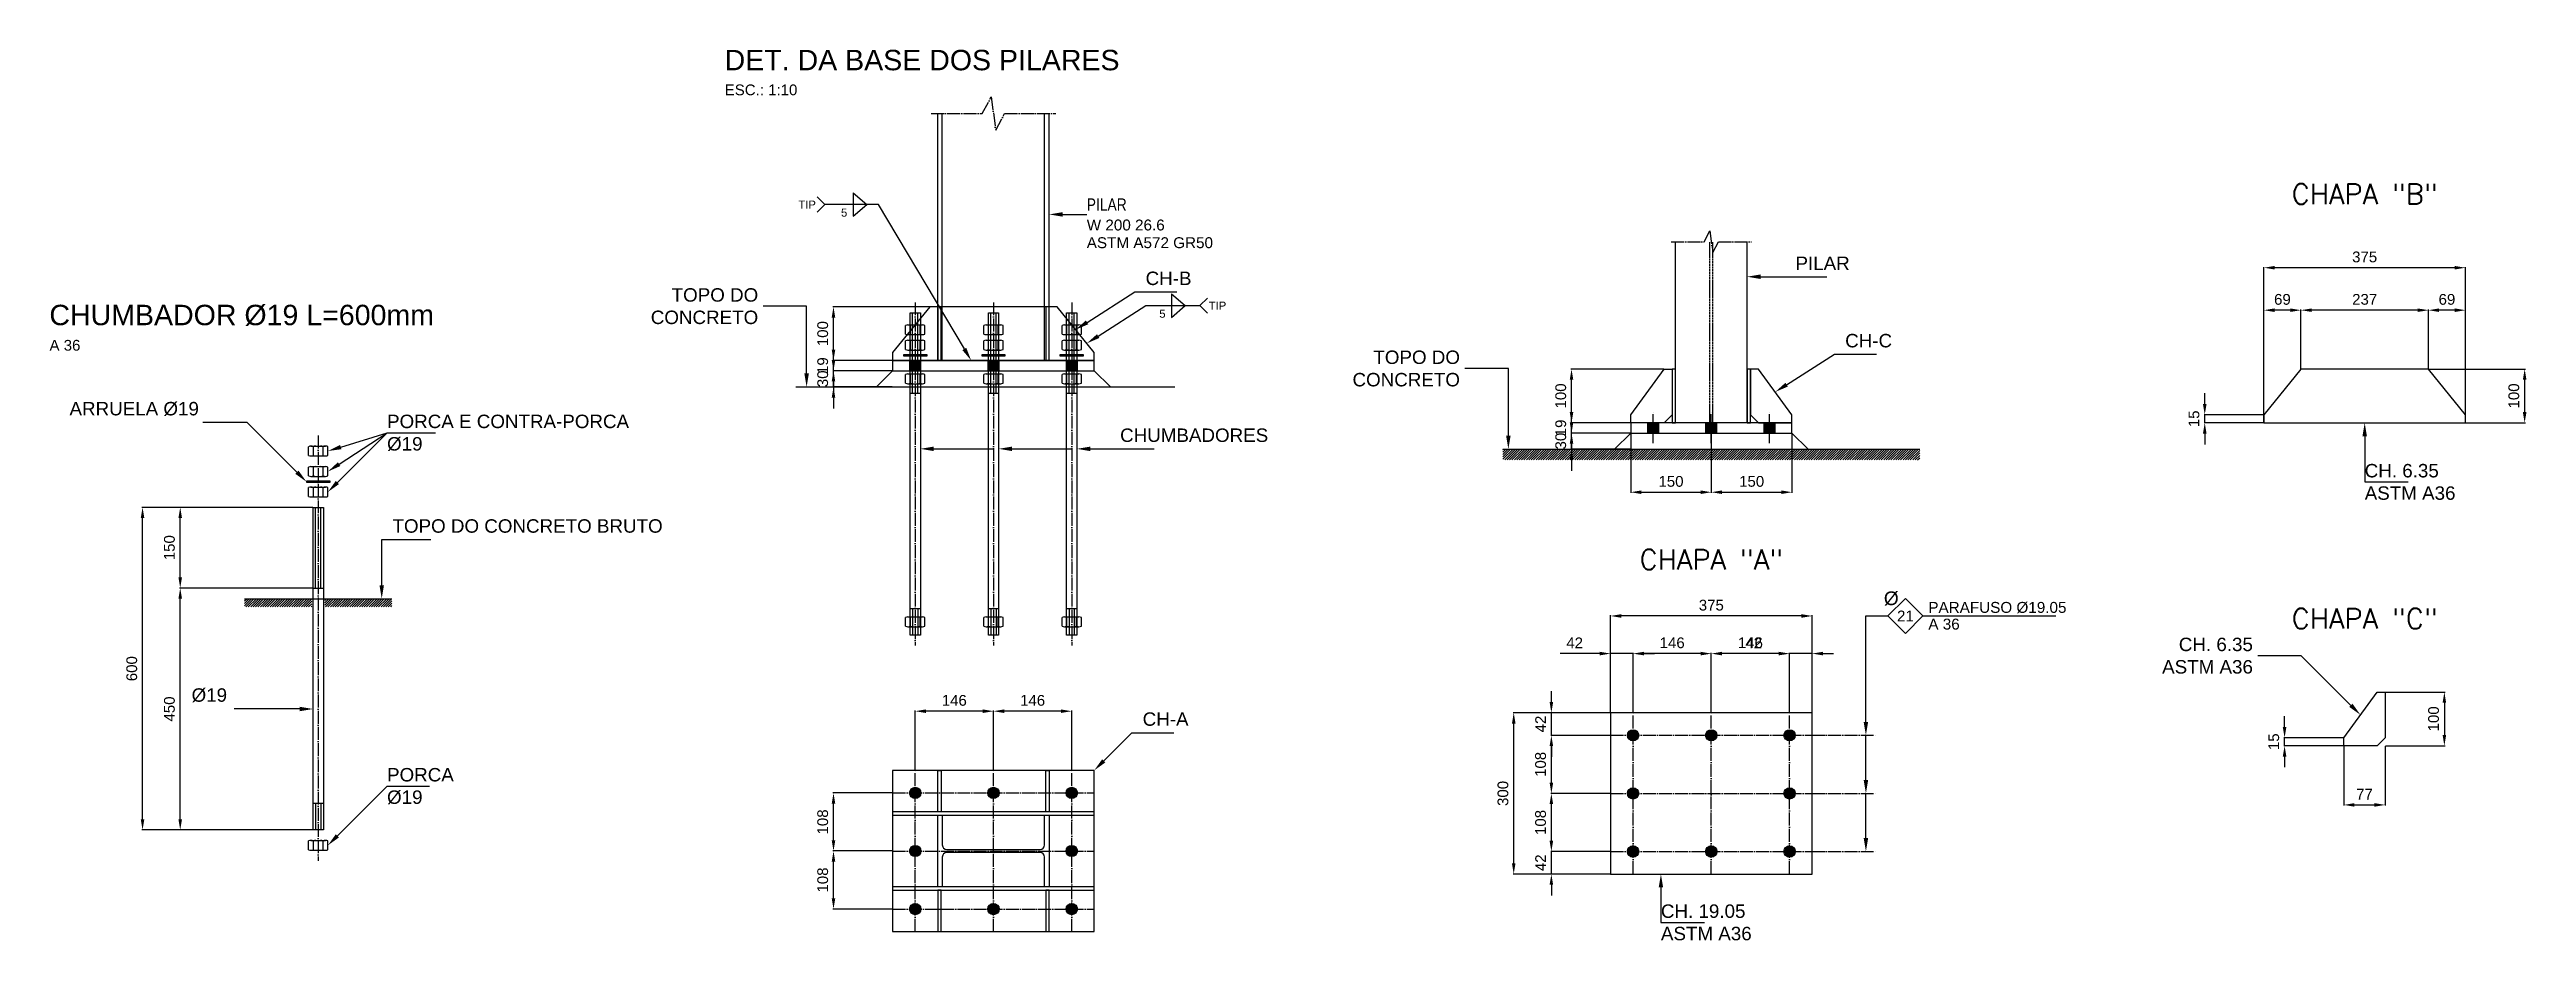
# Model space of a CAD drawing. Header units: inches. Extents: x 8 to 28272, y -1673 to 6287.
# Drawn here: x 23665 to 28272, y -1049 to 608 of the extents above; entities that cross this region are included whole.
import ezdxf

# ---------------------------------------------------------------- set-up
doc = ezdxf.new("R2010")
doc.units = ezdxf.units.IN
doc.header["$MEASUREMENT"] = 0
doc.linetypes.add('ACAD_ISO01W100', pattern=[5, 4, -1])
doc.linetypes.add('ACAD_ISO04W100', pattern=[30, 24, -3, 0, -3])
for name, color, linetype in [('CHU-CHUMBADOR', 1, 'Continuous'), ('DIM-1', 4, 'Continuous'), ('EIXO', 5, 'ACAD_ISO04W100'), ('FAB-CHAPA', 2, 'Continuous'), ('G-SIMBOLO', 4, 'Continuous'), ('L-HIDDEN', 7, 'ACAD_ISO01W100'), ('PERFIL', 1, 'Continuous'), ('REGUA120', 2, 'Continuous'), ('REGUA140', 7, 'Continuous'), ('REGUA80', 4, 'Continuous')]:
    doc.layers.add(name, color=color, linetype=linetype)
doc.styles.add('REGUA100', font='ROMANS.SHX', dxfattribs={"height": 2.54})
doc.styles.get("Standard").update_dxf_attribs({"font": 'arial.ttf'})
doc.dimstyles.new('ISO-25', dxfattribs={"dimtxt": 2.5, "dimasz": 2.5, "dimexe": 1.25, "dimexo": 0.625, "dimtad": 1, "dimdsep": 46, "dimtxsty": 'Standard', "dimcen": 2.5, "dimclrt": 4, "dimadec": 0, "dimazin": 0, "dimtfac": 1, "dimtmove": 0, "dimatfit": 3, "dimfxl": 1, "dimarcsym": 0})
pattern_1 = [(45, (744.2103, 298.904), (-2.245064, 2.245064), [])]

# ---------------------------------------------------------------- blocks, each defined once
blk = doc.blocks.new('*D14')
at = {"color": 0, "lineweight": -2}
for p, q in [((-1265.9, -413.6), (-1513.7, -413.6)), ((-1512.5, -843.6), (-1512.5, -433.6)), ((-1265.9, -863.6), (-1513.7, -863.6))]:
    blk.add_line(p, q, dxfattribs=at)
at = {"color": 0}
for points in [[(-1509.1, -433.6), (-1515.8, -433.6), (-1512.5, -413.6)], [(-1515.8, -843.6), (-1509.1, -843.6), (-1512.5, -863.6)]]:
    blk.add_solid(points, dxfattribs=at)
at = {"layer": 'Defpoints', "color": 0}
for p in [(-1512.5, -413.6), (-1265.3, -413.6), (-1265.3, -863.6)]:
    blk.add_point(p, dxfattribs=at)
at = {"color": 3, "insert": (-1532.5, -638.6), "char_height": 20, "attachment_point": 5, "rotation": 90}
blk.add_mtext('450', dxfattribs=at)
blk = doc.blocks.new('*D15')
at = {"color": 0, "lineweight": -2}
for p, q in [((-1265.9, -263.6), (-1513.7, -263.6)), ((-1512.5, -393.6), (-1512.5, -283.6)), ((-1265.9, -413.6), (-1513.7, -413.6))]:
    blk.add_line(p, q, dxfattribs=at)
at = {"color": 0}
for points in [[(-1509.1, -283.6), (-1515.8, -283.6), (-1512.5, -263.6)], [(-1515.8, -393.6), (-1509.1, -393.6), (-1512.5, -413.6)]]:
    blk.add_solid(points, dxfattribs=at)
at = {"layer": 'Defpoints', "color": 0}
for p in [(-1512.5, -263.6), (-1265.3, -263.6), (-1265.3, -413.6)]:
    blk.add_point(p, dxfattribs=at)
at = {"color": 3, "insert": (-1532.5, -338.6), "char_height": 20, "attachment_point": 5, "rotation": 90}
blk.add_mtext('150', dxfattribs=at)
blk = doc.blocks.new('*D16')
at = {"color": 0, "lineweight": -2}
for p, q in [((-1265.9, -263.6), (-1583.7, -263.6)), ((-1582.5, -843.6), (-1582.5, -283.6)), ((-1265.9, -863.6), (-1583.7, -863.6))]:
    blk.add_line(p, q, dxfattribs=at)
at = {"color": 0}
for points in [[(-1579.1, -283.6), (-1585.8, -283.6), (-1582.5, -263.6)], [(-1585.8, -843.6), (-1579.1, -843.6), (-1582.5, -863.6)]]:
    blk.add_solid(points, dxfattribs=at)
at = {"layer": 'Defpoints', "color": 0}
for p in [(-1582.5, -263.6), (-1265.3, -263.6), (-1265.3, -863.6)]:
    blk.add_point(p, dxfattribs=at)
at = {"color": 3, "insert": (-1602.5, -563.6), "char_height": 20, "attachment_point": 5, "rotation": 90}
blk.add_mtext('600', dxfattribs=at)
blk = doc.blocks.new('*D17')
at = {"color": 0, "lineweight": -2}
for p, q in [((-297.5, 10.5), (-297.5, 30.5)), ((-188.1, -9.5), (-298.8, -9.5)), ((-188.1, -39.5), (-298.8, -39.5)), ((-297.5, -39.5), (-297.5, -9.5)), ((-297.5, -59.5), (-297.5, -79.5))]:
    blk.add_line(p, q, dxfattribs=at)
at = {"color": 0}
for points in [[(-300.8, 10.5), (-294.2, 10.5), (-297.5, -9.5)], [(-294.2, -59.5), (-300.8, -59.5), (-297.5, -39.5)]]:
    blk.add_solid(points, dxfattribs=at)
at = {"layer": 'Defpoints', "color": 0}
for p in [(-297.5, -9.5), (-187.5, -9.5), (-187.5, -39.5)]:
    blk.add_point(p, dxfattribs=at)
at = {"color": 3, "insert": (-317.5, -24.5), "char_height": 20, "attachment_point": 5, "rotation": 90}
blk.add_mtext('30', dxfattribs=at)
blk = doc.blocks.new('*D18')
at = {"color": 0, "lineweight": -2}
for p, q in [((-297.5, 29.5), (-297.5, 49.5)), ((-188.1, 9.5), (-298.8, 9.5)), ((-297.5, -9.5), (-297.5, 9.5)), ((-188.1, -9.5), (-298.8, -9.5)), ((-297.5, -29.5), (-297.5, -49.5))]:
    blk.add_line(p, q, dxfattribs=at)
at = {"color": 0}
for points in [[(-300.8, 29.5), (-294.2, 29.5), (-297.5, 9.5)], [(-294.2, -29.5), (-300.8, -29.5), (-297.5, -9.5)]]:
    blk.add_solid(points, dxfattribs=at)
at = {"layer": 'Defpoints', "color": 0}
for p in [(-297.5, 9.5), (-187.5, 9.5), (-187.5, -9.5)]:
    blk.add_point(p, dxfattribs=at)
at = {"color": 3, "insert": (-317.5, 0), "char_height": 20, "attachment_point": 5, "rotation": 90}
blk.add_mtext('19', dxfattribs=at)
blk = doc.blocks.new('*D19')
at = {"color": 0, "lineweight": -2}
for p, q in [((-119.1, 109.5), (-298.8, 109.5)), ((-297.5, 29.5), (-297.5, 89.5)), ((-188.1, 9.5), (-298.8, 9.5))]:
    blk.add_line(p, q, dxfattribs=at)
at = {"color": 0}
for points in [[(-294.2, 89.5), (-300.8, 89.5), (-297.5, 109.5)], [(-300.8, 29.5), (-294.2, 29.5), (-297.5, 9.5)]]:
    blk.add_solid(points, dxfattribs=at)
at = {"layer": 'Defpoints', "color": 0}
for p in [(-297.5, 109.5), (-118.5, 109.5), (-187.5, 9.5)]:
    blk.add_point(p, dxfattribs=at)
at = {"color": 3, "insert": (-317.5, 59.5), "char_height": 20, "attachment_point": 5, "rotation": 90}
blk.add_mtext('100', dxfattribs=at)
blk = doc.blocks.new('*D20')
at = {"color": 0, "lineweight": -2}
for p, q in [((1075.1, -105.4), (1075.1, -85.4)), ((1184.5, -125.4), (1073.8, -125.4)), ((1075.1, -155.4), (1075.1, -125.4)), ((1184.5, -155.4), (1073.8, -155.4)), ((1075.1, -175.4), (1075.1, -195.4))]:
    blk.add_line(p, q, dxfattribs=at)
at = {"color": 0}
for points in [[(1071.8, -105.4), (1078.4, -105.4), (1075.1, -125.4)], [(1078.4, -175.4), (1071.8, -175.4), (1075.1, -155.4)]]:
    blk.add_solid(points, dxfattribs=at)
at = {"layer": 'Defpoints', "color": 0}
for p in [(1075.1, -125.4), (1185.1, -125.4), (1185.1, -155.4)]:
    blk.add_point(p, dxfattribs=at)
at = {"color": 3, "insert": (1055.1, -140.4), "char_height": 20, "attachment_point": 5, "rotation": 90}
blk.add_mtext('30', dxfattribs=at)
blk = doc.blocks.new('*D21')
at = {"color": 0, "lineweight": -2}
for p, q in [((1075.1, -86.4), (1075.1, -66.4)), ((1184.5, -106.4), (1073.8, -106.4)), ((1184.5, -125.4), (1073.8, -125.4)), ((1075.1, -125.4), (1075.1, -106.4)), ((1075.1, -145.4), (1075.1, -165.4))]:
    blk.add_line(p, q, dxfattribs=at)
at = {"color": 0}
for points in [[(1071.8, -86.4), (1078.4, -86.4), (1075.1, -106.4)], [(1078.4, -145.4), (1071.8, -145.4), (1075.1, -125.4)]]:
    blk.add_solid(points, dxfattribs=at)
at = {"layer": 'Defpoints', "color": 0}
for p in [(1075.1, -106.4), (1185.1, -106.4), (1185.1, -125.4)]:
    blk.add_point(p, dxfattribs=at)
at = {"color": 3, "insert": (1055.1, -115.9), "char_height": 20, "attachment_point": 5, "rotation": 90}
blk.add_mtext('19', dxfattribs=at)
blk = doc.blocks.new('*D22')
at = {"color": 0, "lineweight": -2}
for p, q in [((1246.6, -6.4), (1073.8, -6.4)), ((1075.1, -86.4), (1075.1, -26.4)), ((1184.5, -106.4), (1073.8, -106.4))]:
    blk.add_line(p, q, dxfattribs=at)
at = {"color": 0}
for points in [[(1078.4, -26.4), (1071.8, -26.4), (1075.1, -6.4)], [(1071.8, -86.4), (1078.4, -86.4), (1075.1, -106.4)]]:
    blk.add_solid(points, dxfattribs=at)
at = {"layer": 'Defpoints', "color": 0}
for p in [(1075.1, -6.4), (1247.2, -6.4), (1185.1, -106.4)]:
    blk.add_point(p, dxfattribs=at)
at = {"color": 3, "insert": (1055.1, -56.4), "char_height": 20, "attachment_point": 5, "rotation": 90}
blk.add_mtext('100', dxfattribs=at)
blk = doc.blocks.new('*D23')
at = {"color": 0, "lineweight": -2}
for p, q in [((1185.1, -126.1), (1185.1, -236.7)), ((1335.1, -126.1), (1335.1, -236.7)), ((1205.1, -235.4), (1315.1, -235.4))]:
    blk.add_line(p, q, dxfattribs=at)
at = {"color": 0}
for points in [[(1205.1, -232.1), (1205.1, -238.8), (1185.1, -235.4)], [(1315.1, -238.8), (1315.1, -232.1), (1335.1, -235.4)]]:
    blk.add_solid(points, dxfattribs=at)
at = {"layer": 'Defpoints', "color": 0}
for p in [(1185.1, -125.4), (1335.1, -125.4), (1335.1, -235.4)]:
    blk.add_point(p, dxfattribs=at)
at = {"color": 3, "insert": (1260.1, -215.4), "char_height": 20, "attachment_point": 5}
blk.add_mtext('150', dxfattribs=at)
blk = doc.blocks.new('*D24')
at = {"color": 0, "lineweight": -2}
for p, q in [((1335.1, -126.1), (1335.1, -236.7)), ((1485.1, -126.1), (1485.1, -236.7)), ((1355.1, -235.4), (1465.1, -235.4))]:
    blk.add_line(p, q, dxfattribs=at)
at = {"color": 0}
for points in [[(1355.1, -232.1), (1355.1, -238.8), (1335.1, -235.4)], [(1465.1, -238.8), (1465.1, -232.1), (1485.1, -235.4)]]:
    blk.add_solid(points, dxfattribs=at)
at = {"layer": 'Defpoints', "color": 0}
for p in [(1335.1, -125.4), (1485.1, -125.4), (1485.1, -235.4)]:
    blk.add_point(p, dxfattribs=at)
at = {"color": 3, "insert": (1410.1, -215.4), "char_height": 20, "attachment_point": 5}
blk.add_mtext('150', dxfattribs=at)
blk = doc.blocks.new('*D25')
at = {"color": 0, "lineweight": -2}
for p, q in [((-188.1, -902.7), (-298.8, -902.7)), ((-297.5, -990.7), (-297.5, -922.7)), ((-188.1, -1010.7), (-298.8, -1010.7))]:
    blk.add_line(p, q, dxfattribs=at)
at = {"color": 0}
for points in [[(-294.2, -922.7), (-300.8, -922.7), (-297.5, -902.7)], [(-300.8, -990.7), (-294.2, -990.7), (-297.5, -1010.7)]]:
    blk.add_solid(points, dxfattribs=at)
at = {"layer": 'Defpoints', "color": 0}
for p in [(-297.5, -902.7), (-187.5, -902.7), (-187.5, -1010.7)]:
    blk.add_point(p, dxfattribs=at)
at = {"color": 3, "insert": (-317.5, -956.7), "char_height": 20, "attachment_point": 5, "rotation": 90}
blk.add_mtext('108', dxfattribs=at)
blk = doc.blocks.new('*D26')
at = {"color": 0, "lineweight": -2}
for p, q in [((-188.1, -794.7), (-298.8, -794.7)), ((-297.5, -882.7), (-297.5, -814.7)), ((-188.1, -902.7), (-298.8, -902.7))]:
    blk.add_line(p, q, dxfattribs=at)
at = {"color": 0}
for points in [[(-294.2, -814.7), (-300.8, -814.7), (-297.5, -794.7)], [(-300.8, -882.7), (-294.2, -882.7), (-297.5, -902.7)]]:
    blk.add_solid(points, dxfattribs=at)
at = {"layer": 'Defpoints', "color": 0}
for p in [(-297.5, -794.7), (-187.5, -794.7), (-187.5, -902.7)]:
    blk.add_point(p, dxfattribs=at)
at = {"color": 3, "insert": (-317.5, -848.7), "char_height": 20, "attachment_point": 5, "rotation": 90}
blk.add_mtext('108', dxfattribs=at)
blk = doc.blocks.new('*D27')
at = {"color": 0, "lineweight": -2}
for p, q in [((-145.5, -752.1), (-145.5, -641.5)), ((-20, -642.7), (-125.5, -642.7)), ((0, -752.1), (0, -641.5))]:
    blk.add_line(p, q, dxfattribs=at)
at = {"color": 0}
for points in [[(-125.5, -639.4), (-125.5, -646), (-145.5, -642.7)], [(-20, -646), (-20, -639.4), (0, -642.7)]]:
    blk.add_solid(points, dxfattribs=at)
at = {"layer": 'Defpoints', "color": 0}
for p in [(-145.5, -642.7), (-145.5, -752.7), (0, -752.7)]:
    blk.add_point(p, dxfattribs=at)
at = {"color": 3, "insert": (-72.8, -622.7), "char_height": 20, "attachment_point": 5}
blk.add_mtext('146', dxfattribs=at)
blk = doc.blocks.new('*D28')
at = {"color": 0, "lineweight": -2}
for p, q in [((0, -752.1), (0, -641.5)), ((125.5, -642.7), (20, -642.7)), ((145.5, -752.1), (145.5, -641.5))]:
    blk.add_line(p, q, dxfattribs=at)
at = {"color": 0}
for points in [[(20, -639.4), (20, -646), (0, -642.7)], [(125.5, -646), (125.5, -639.4), (145.5, -642.7)]]:
    blk.add_solid(points, dxfattribs=at)
at = {"layer": 'Defpoints', "color": 0}
for p in [(0, -642.7), (0, -752.7), (145.5, -752.7)]:
    blk.add_point(p, dxfattribs=at)
at = {"color": 3, "insert": (72.8, -622.7), "char_height": 20, "attachment_point": 5}
blk.add_mtext('146', dxfattribs=at)
blk = doc.blocks.new('*D29')
at = {"color": 0, "lineweight": -2}
for p, q in [((1037.6, -883.6), (1037.6, -863.6)), ((1147, -903.6), (1036.3, -903.6)), ((1037.6, -945.6), (1037.6, -903.6)), ((1147, -945.6), (1036.3, -945.6)), ((1037.6, -965.6), (1037.6, -985.6))]:
    blk.add_line(p, q, dxfattribs=at)
at = {"color": 0}
for points in [[(1034.3, -883.6), (1040.9, -883.6), (1037.6, -903.6)], [(1040.9, -965.6), (1034.3, -965.6), (1037.6, -945.6)]]:
    blk.add_solid(points, dxfattribs=at)
at = {"layer": 'Defpoints', "color": 0}
for p in [(1037.6, -903.6), (1147.6, -903.6), (1147.6, -945.6)]:
    blk.add_point(p, dxfattribs=at)
at = {"color": 3, "insert": (1017.6, -924.6), "char_height": 20, "attachment_point": 5, "rotation": 90}
blk.add_mtext('42', dxfattribs=at)
blk = doc.blocks.new('*D30')
at = {"color": 0, "lineweight": -2}
for p, q in [((1147, -795.6), (1036.3, -795.6)), ((1037.6, -883.6), (1037.6, -815.6)), ((1147, -903.6), (1036.3, -903.6))]:
    blk.add_line(p, q, dxfattribs=at)
at = {"color": 0}
for points in [[(1040.9, -815.6), (1034.3, -815.6), (1037.6, -795.6)], [(1034.3, -883.6), (1040.9, -883.6), (1037.6, -903.6)]]:
    blk.add_solid(points, dxfattribs=at)
at = {"layer": 'Defpoints', "color": 0}
for p in [(1037.6, -795.6), (1147.6, -795.6), (1147.6, -903.6)]:
    blk.add_point(p, dxfattribs=at)
at = {"color": 3, "insert": (1017.6, -849.6), "char_height": 20, "attachment_point": 5, "rotation": 90}
blk.add_mtext('108', dxfattribs=at)
blk = doc.blocks.new('*D31')
at = {"color": 0, "lineweight": -2}
for p, q in [((1147, -687.6), (1036.3, -687.6)), ((1037.6, -775.6), (1037.6, -707.6)), ((1147, -795.6), (1036.3, -795.6))]:
    blk.add_line(p, q, dxfattribs=at)
at = {"color": 0}
for points in [[(1040.9, -707.6), (1034.3, -707.6), (1037.6, -687.6)], [(1034.3, -775.6), (1040.9, -775.6), (1037.6, -795.6)]]:
    blk.add_solid(points, dxfattribs=at)
at = {"layer": 'Defpoints', "color": 0}
for p in [(1037.6, -687.6), (1147.6, -687.6), (1147.6, -795.6)]:
    blk.add_point(p, dxfattribs=at)
at = {"color": 3, "insert": (1017.6, -741.6), "char_height": 20, "attachment_point": 5, "rotation": 90}
blk.add_mtext('108', dxfattribs=at)
blk = doc.blocks.new('*D32')
at = {"color": 0, "lineweight": -2}
for p, q in [((1037.6, -625.6), (1037.6, -605.6)), ((1147, -645.6), (1036.3, -645.6)), ((1147, -687.6), (1036.3, -687.6)), ((1037.6, -687.6), (1037.6, -645.6)), ((1037.6, -707.6), (1037.6, -727.6))]:
    blk.add_line(p, q, dxfattribs=at)
at = {"color": 0}
for points in [[(1034.3, -625.6), (1040.9, -625.6), (1037.6, -645.6)], [(1040.9, -707.6), (1034.3, -707.6), (1037.6, -687.6)]]:
    blk.add_solid(points, dxfattribs=at)
at = {"layer": 'Defpoints', "color": 0}
for p in [(1037.6, -645.6), (1147.6, -645.6), (1147.6, -687.6)]:
    blk.add_point(p, dxfattribs=at)
at = {"color": 3, "insert": (1017.6, -666.6), "char_height": 20, "attachment_point": 5, "rotation": 90}
blk.add_mtext('42', dxfattribs=at)
blk = doc.blocks.new('*D33')
at = {"color": 0, "lineweight": -2}
for p, q in [((1127.6, -535.6), (1054.2, -535.6)), ((1147.6, -645), (1147.6, -534.3)), ((1189.6, -535.6), (1147.6, -535.6)), ((1189.6, -645), (1189.6, -534.3)), ((1209.6, -535.6), (1229.6, -535.6))]:
    blk.add_line(p, q, dxfattribs=at)
at = {"color": 0}
for points in [[(1127.6, -538.9), (1127.6, -532.2), (1147.6, -535.6)], [(1209.6, -532.2), (1209.6, -538.9), (1189.6, -535.6)]]:
    blk.add_solid(points, dxfattribs=at)
at = {"layer": 'Defpoints', "color": 0}
for p in [(1147.6, -535.6), (1147.6, -645.6), (1189.6, -645.6)]:
    blk.add_point(p, dxfattribs=at)
at = {"color": 3, "insert": (1080.9, -515.6), "char_height": 20, "attachment_point": 5}
blk.add_mtext('42', dxfattribs=at)
blk = doc.blocks.new('*D34')
at = {"color": 0, "lineweight": -2}
for p, q in [((1189.6, -645), (1189.6, -534.3)), ((1315.1, -535.6), (1209.6, -535.6)), ((1335.1, -645), (1335.1, -534.3))]:
    blk.add_line(p, q, dxfattribs=at)
at = {"color": 0}
for points in [[(1209.6, -532.2), (1209.6, -538.9), (1189.6, -535.6)], [(1315.1, -538.9), (1315.1, -532.2), (1335.1, -535.6)]]:
    blk.add_solid(points, dxfattribs=at)
at = {"layer": 'Defpoints', "color": 0}
for p in [(1189.6, -535.6), (1189.6, -645.6), (1335.1, -645.6)]:
    blk.add_point(p, dxfattribs=at)
at = {"color": 3, "insert": (1262.3, -515.6), "char_height": 20, "attachment_point": 5}
blk.add_mtext('146', dxfattribs=at)
blk = doc.blocks.new('*D35')
at = {"color": 0, "lineweight": -2}
for p, q in [((1335.1, -645), (1335.1, -534.3)), ((1460.6, -535.6), (1355.1, -535.6)), ((1480.6, -645), (1480.6, -534.3))]:
    blk.add_line(p, q, dxfattribs=at)
at = {"color": 0}
for points in [[(1355.1, -532.2), (1355.1, -538.9), (1335.1, -535.6)], [(1460.6, -538.9), (1460.6, -532.2), (1480.6, -535.6)]]:
    blk.add_solid(points, dxfattribs=at)
at = {"layer": 'Defpoints', "color": 0}
for p in [(1335.1, -535.6), (1335.1, -645.6), (1480.6, -645.6)]:
    blk.add_point(p, dxfattribs=at)
at = {"color": 3, "insert": (1407.8, -515.6), "char_height": 20, "attachment_point": 5}
blk.add_mtext('146', dxfattribs=at)
blk = doc.blocks.new('*D36')
at = {"color": 0, "lineweight": -2}
for p, q in [((1460.6, -535.6), (1387.2, -535.6)), ((1480.6, -645), (1480.6, -534.3)), ((1522.6, -535.6), (1480.6, -535.6)), ((1522.6, -645), (1522.6, -534.3)), ((1542.6, -535.6), (1562.6, -535.6))]:
    blk.add_line(p, q, dxfattribs=at)
at = {"color": 0}
for points in [[(1460.6, -538.9), (1460.6, -532.2), (1480.6, -535.6)], [(1542.6, -532.2), (1542.6, -538.9), (1522.6, -535.6)]]:
    blk.add_solid(points, dxfattribs=at)
at = {"layer": 'Defpoints', "color": 0}
for p in [(1480.6, -535.6), (1480.6, -645.6), (1522.6, -645.6)]:
    blk.add_point(p, dxfattribs=at)
at = {"color": 3, "insert": (1413.9, -515.6), "char_height": 20, "attachment_point": 5}
blk.add_mtext('42', dxfattribs=at)
blk = doc.blocks.new('*D37')
at = {"color": 0, "lineweight": -2}
for p, q in [((1147, -645.6), (966.3, -645.6)), ((967.6, -925.6), (967.6, -665.6)), ((1147, -945.6), (966.3, -945.6))]:
    blk.add_line(p, q, dxfattribs=at)
at = {"color": 0}
for points in [[(970.9, -665.6), (964.3, -665.6), (967.6, -645.6)], [(964.3, -925.6), (970.9, -925.6), (967.6, -945.6)]]:
    blk.add_solid(points, dxfattribs=at)
at = {"layer": 'Defpoints', "color": 0}
for p in [(967.6, -645.6), (1147.6, -645.6), (1147.6, -945.6)]:
    blk.add_point(p, dxfattribs=at)
at = {"color": 3, "insert": (947.6, -795.6), "char_height": 20, "attachment_point": 5, "rotation": 90}
blk.add_mtext('300', dxfattribs=at)
blk = doc.blocks.new('*D38')
at = {"color": 0, "lineweight": -2}
for p, q in [((1147.6, -645), (1147.6, -464.3)), ((1502.6, -465.6), (1167.6, -465.6)), ((1522.6, -645), (1522.6, -464.3))]:
    blk.add_line(p, q, dxfattribs=at)
at = {"color": 0}
for points in [[(1167.6, -462.2), (1167.6, -468.9), (1147.6, -465.6)], [(1502.6, -468.9), (1502.6, -462.2), (1522.6, -465.6)]]:
    blk.add_solid(points, dxfattribs=at)
at = {"layer": 'Defpoints', "color": 0}
for p in [(1147.6, -465.6), (1147.6, -645.6), (1522.6, -645.6)]:
    blk.add_point(p, dxfattribs=at)
at = {"color": 3, "insert": (1335.1, -445.6), "char_height": 20, "attachment_point": 5}
blk.add_mtext('375', dxfattribs=at)
blk = doc.blocks.new('*D39')
at = {"color": 0, "lineweight": -2}
for p, q in [((2362.7, -91.3), (2362.7, 104.3)), ((2411.7, 103.1), (2382.7, 103.1)), ((2431.7, -6.3), (2431.7, 104.3))]:
    blk.add_line(p, q, dxfattribs=at)
at = {"color": 0}
for points in [[(2382.7, 106.4), (2382.7, 99.8), (2362.7, 103.1)], [(2411.7, 99.8), (2411.7, 106.4), (2431.7, 103.1)]]:
    blk.add_solid(points, dxfattribs=at)
at = {"layer": 'Defpoints', "color": 0}
for p in [(2362.7, 103.1), (2431.7, -6.9), (2362.7, -91.9)]:
    blk.add_point(p, dxfattribs=at)
at = {"color": 3, "insert": (2397.2, 123.1), "char_height": 20, "attachment_point": 5}
blk.add_mtext('69', dxfattribs=at)
blk = doc.blocks.new('*D40')
at = {"color": 0, "lineweight": -2}
for p, q in [((2431.7, -6.3), (2431.7, 104.3)), ((2648.7, 103.1), (2451.7, 103.1)), ((2668.7, -6.3), (2668.7, 104.3))]:
    blk.add_line(p, q, dxfattribs=at)
at = {"color": 0}
for points in [[(2451.7, 106.4), (2451.7, 99.8), (2431.7, 103.1)], [(2648.7, 99.8), (2648.7, 106.4), (2668.7, 103.1)]]:
    blk.add_solid(points, dxfattribs=at)
at = {"layer": 'Defpoints', "color": 0}
for p in [(2431.7, 103.1), (2431.7, -6.9), (2668.7, -6.9)]:
    blk.add_point(p, dxfattribs=at)
at = {"color": 3, "insert": (2550.2, 123.1), "char_height": 20, "attachment_point": 5}
blk.add_mtext('237', dxfattribs=at)
blk = doc.blocks.new('*D41')
at = {"color": 0, "lineweight": -2}
for p, q in [((2668.7, -6.3), (2668.7, 104.3)), ((2717.7, 103.1), (2688.7, 103.1)), ((2737.7, -91.3), (2737.7, 104.3))]:
    blk.add_line(p, q, dxfattribs=at)
at = {"color": 0}
for points in [[(2688.7, 106.4), (2688.7, 99.8), (2668.7, 103.1)], [(2717.7, 99.8), (2717.7, 106.4), (2737.7, 103.1)]]:
    blk.add_solid(points, dxfattribs=at)
at = {"layer": 'Defpoints', "color": 0}
for p in [(2668.7, 103.1), (2668.7, -6.9), (2737.7, -91.9)]:
    blk.add_point(p, dxfattribs=at)
at = {"color": 3, "insert": (2703.2, 123.1), "char_height": 20, "attachment_point": 5}
blk.add_mtext('69', dxfattribs=at)
blk = doc.blocks.new('*D42')
at = {"color": 0, "lineweight": -2}
for p, q in [((2362.7, -106.3), (2362.7, 183.3)), ((2717.7, 182.1), (2382.7, 182.1)), ((2737.7, -106.3), (2737.7, 183.3))]:
    blk.add_line(p, q, dxfattribs=at)
at = {"color": 0}
for points in [[(2382.7, 185.4), (2382.7, 178.8), (2362.7, 182.1)], [(2717.7, 178.8), (2717.7, 185.4), (2737.7, 182.1)]]:
    blk.add_solid(points, dxfattribs=at)
at = {"layer": 'Defpoints', "color": 0}
for p in [(2362.7, 182.1), (2362.7, -106.9), (2737.7, -106.9)]:
    blk.add_point(p, dxfattribs=at)
at = {"color": 3, "insert": (2550.2, 202.1), "char_height": 20, "attachment_point": 5}
blk.add_mtext('375', dxfattribs=at)
blk = doc.blocks.new('*D43')
at = {"color": 0, "lineweight": -2}
for p, q in [((2362.1, -91.4), (2251.5, -91.4)), ((2252.7, -71.4), (2252.7, -51.4)), ((2252.7, -106.4), (2252.7, -91.4)), ((2362.1, -106.4), (2251.5, -106.4)), ((2252.7, -126.4), (2252.7, -146.4))]:
    blk.add_line(p, q, dxfattribs=at)
at = {"color": 0}
for points in [[(2249.4, -71.4), (2256.1, -71.4), (2252.7, -91.4)], [(2256.1, -126.4), (2249.4, -126.4), (2252.7, -106.4)]]:
    blk.add_solid(points, dxfattribs=at)
at = {"layer": 'Defpoints', "color": 0}
for p in [(2252.7, -91.4), (2362.7, -91.4), (2362.7, -106.4)]:
    blk.add_point(p, dxfattribs=at)
at = {"color": 3, "insert": (2232.7, -98.9), "char_height": 20, "attachment_point": 5, "rotation": 90}
blk.add_mtext('15', dxfattribs=at)
blk = doc.blocks.new('*D44')
at = {"color": 0, "lineweight": -2}
for p, q in [((2669.4, -6.4), (2849, -6.4)), ((2847.7, -26.4), (2847.7, -86.4)), ((2738.4, -106.4), (2849, -106.4))]:
    blk.add_line(p, q, dxfattribs=at)
at = {"color": 0}
for points in [[(2851.1, -26.4), (2844.4, -26.4), (2847.7, -6.4)], [(2844.4, -86.4), (2851.1, -86.4), (2847.7, -106.4)]]:
    blk.add_solid(points, dxfattribs=at)
at = {"layer": 'Defpoints', "color": 0}
for p in [(2668.7, -6.4), (2737.7, -106.4), (2847.7, -106.4)]:
    blk.add_point(p, dxfattribs=at)
at = {"color": 3, "insert": (2827.7, -56.4), "char_height": 20, "attachment_point": 5, "rotation": 90}
blk.add_mtext('100', dxfattribs=at)
blk = doc.blocks.new('*D45')
at = {"color": 0, "lineweight": -2}
for p, q in [((2589, -607), (2699.6, -607)), ((2698.4, -627), (2698.4, -687)), ((2589, -707), (2699.6, -707))]:
    blk.add_line(p, q, dxfattribs=at)
at = {"color": 0}
for points in [[(2701.7, -627), (2695.1, -627), (2698.4, -607)], [(2695.1, -687), (2701.7, -687), (2698.4, -707)]]:
    blk.add_solid(points, dxfattribs=at)
at = {"layer": 'Defpoints', "color": 0}
for p in [(2588.4, -607), (2588.4, -707), (2698.4, -707)]:
    blk.add_point(p, dxfattribs=at)
at = {"color": 3, "insert": (2678.4, -657), "char_height": 20, "attachment_point": 5, "rotation": 90}
blk.add_mtext('100', dxfattribs=at)
blk = doc.blocks.new('*D46')
at = {"color": 0, "lineweight": -2}
for p, q in [((2511.2, -707.6), (2511.2, -818.3)), ((2588.4, -707.6), (2588.4, -818.3)), ((2531.2, -817), (2568.4, -817))]:
    blk.add_line(p, q, dxfattribs=at)
at = {"color": 0}
for points in [[(2531.2, -813.7), (2531.2, -820.3), (2511.2, -817)], [(2568.4, -820.3), (2568.4, -813.7), (2588.4, -817)]]:
    blk.add_solid(points, dxfattribs=at)
at = {"layer": 'Defpoints', "color": 0}
for p in [(2511.2, -707), (2588.4, -707), (2588.4, -817)]:
    blk.add_point(p, dxfattribs=at)
at = {"color": 3, "insert": (2549.8, -797), "char_height": 20, "attachment_point": 5}
blk.add_mtext('77', dxfattribs=at)
blk = doc.blocks.new('*D47')
at = {"color": 0, "lineweight": -2}
for p, q in [((2401.2, -672), (2401.2, -652)), ((2510.6, -692), (2400, -692)), ((2510.6, -707), (2400, -707)), ((2401.2, -707), (2401.2, -692)), ((2401.2, -727), (2401.2, -747))]:
    blk.add_line(p, q, dxfattribs=at)
at = {"color": 0}
for points in [[(2397.9, -672), (2404.6, -672), (2401.2, -692)], [(2404.6, -727), (2397.9, -727), (2401.2, -707)]]:
    blk.add_solid(points, dxfattribs=at)
at = {"layer": 'Defpoints', "color": 0}
for p in [(2401.2, -692), (2511.2, -692), (2511.2, -707)]:
    blk.add_point(p, dxfattribs=at)
at = {"color": 3, "insert": (2381.2, -699.5), "char_height": 20, "attachment_point": 5, "rotation": 90}
blk.add_mtext('15', dxfattribs=at)
blk = doc.blocks.new('BASE TORRE')
h = blk.add_hatch()
h.set_pattern_fill('ANSI31', color=1, style=0)
h.set_pattern_definition([(45, (-664.9092, -115.9016), (-2.245064, 2.245064), [])])
h.paths.add_polyline_path([(947.591, -155.427), (947.591, -175.427), (1722.591, -175.427), (1722.591, -155.427)])
h = blk.add_hatch()
h.set_pattern_fill('ANSI31', color=1, style=0)
h.set_pattern_definition(pattern_1)
h.paths.add_polyline_path([(-1392.95, -433.596), (-1392.95, -448.596), (-1267.815, -448.596), (-1267.815, -433.596)])
h = blk.add_hatch()
h.set_pattern_fill('ANSI31', color=1, style=0)
h.set_pattern_definition(pattern_1)
h.paths.add_polyline_path([(-1118.63, -433.596), (-1118.63, -448.596), (-1243.765, -448.596), (-1243.765, -433.596)])
at = {"color": 2}
for p, q in [((-313.5, 299.525), (-327.642, 313.667)), ((-313.5, 299.525), (-327.642, 285.383)), ((-213.5, 299.525), (-313.5, 299.525)), ((-260.85, 321.3), (-260.85, 277.75)), ((-260.85, 321.3), (-235.571, 299.525)), ((-260.85, 277.75), (-235.571, 299.525)), ((283.7, 111.525), (383.7, 111.525)), ((331.05, 133.3), (356.329, 111.525)), ((331.05, 89.75), (356.329, 111.525)), ((383.7, 111.525), (397.842, 125.667)), ((383.7, 111.525), (397.842, 97.383)), ((1622.591, -465.582), (1663.371, -465.582)), ((1728.722, -465.582), (1975.722, -465.582))]:
    blk.add_line(p, q, dxfattribs=at)
at = {"color": 1}
for p, q in [((-367.5, -39.525), (337.5, -39.525)), ((-187.5, -9.525), (-217.5, -39.525)), ((187.5, -9.525), (217.5, -39.525)), ((947.591, -155.427), (1722.591, -155.427)), ((-1392.95, -433.596), (-1118.63, -433.596))]:
    blk.add_line(p, q, dxfattribs=at)
at = {"color": 4}
for p, q in [((1185.091, -125.427), (1155.091, -155.427)), ((1485.091, -125.427), (1515.091, -155.427))]:
    blk.add_line(p, q, dxfattribs=at)
at = {"color": 2}
for points in [[(-54.159, 31.024), (-213.5, 299.525)], [(128.5, 281.25), (173.5, 281.25)], [(1426.591, 165.348), (1471.591, 165.348), (1550.091, 165.348)], [(-347.5, -14.525), (-347.5, 110.475), (-428.5, 110.475)], [(174.092, 80.447), (263, 137.025), (341, 137.025)], [(194.792, 54.947), (283.7, 111.525)], [(1475.107, -35.455), (1564.016, 21.123), (1642.016, 21.123)], [(957.591, -130.427), (957.591, -5.427), (876.591, -5.427)], [(-1295.375, -198.293), (-1387.697, -105.971), (-1470.697, -105.971)], [(-1220.12, -217.343), (-1127.798, -125.021), (-1037.799, -125.021)], [(-1216.872, -183.243), (-1127.798, -125.021)], [(-1213.901, -151.478), (-1127.798, -125.021)], [(2550.247, -131.377), (2550.247, -216.377), (2631.247, -216.377)], [(-110.975, -154.762), (0, -154.762)], [(34.525, -154.762), (145.5, -154.762)], [(180.025, -154.762), (215.5, -154.762), (298.75, -154.762)], [(-1137.68, -408.596), (-1137.68, -323.596), (-1046.18, -323.596)], [(1622.591, -662.582), (1622.591, -465.582)], [(2524.644, -631.831), (2432.322, -539.508), (2351.322, -539.508)], [(-1290.315, -638.596), (-1335.315, -638.596), (-1412.315, -638.596)], [(205.178, -735.034), (257.5, -682.712), (335.5, -682.712)], [(1622.591, -770.582), (1622.591, -687.582)], [(-1220.12, -874.493), (-1127.798, -782.171), (-1049.048, -782.171)], [(1622.591, -878.582), (1622.591, -795.582)], [(1241.341, -970.582), (1241.341, -1035.582), (1322.341, -1035.582)]]:
    blk.add_lwpolyline(points, dxfattribs=at)
blk.add_lwpolyline([(1728.722, -465.582), (1696.047, -432.907), (1663.371, -465.582), (1696.047, -498.257)], close=True, dxfattribs=at)
at = {"color": 1, "const_width": 10.525}
for points in [[(1184.328, -687.582, 1), (1194.853, -687.582, 1)], [(1329.828, -687.582, 1), (1340.353, -687.582, 1)], [(1475.328, -687.582, 1), (1485.853, -687.582, 1)], [(-150.762, -794.712, 1), (-140.238, -794.712, 1)], [(-5.262, -794.712, 1), (5.262, -794.712, 1)], [(140.238, -794.712, 1), (150.762, -794.712, 1)], [(1184.328, -795.582, 1), (1194.853, -795.582, 1)], [(1475.328, -795.582, 1), (1485.853, -795.582, 1)], [(-150.762, -902.712, 1), (-140.238, -902.712, 1)], [(140.238, -902.712, 1), (150.762, -902.712, 1)], [(1184.328, -903.582, 1), (1194.853, -903.582, 1)], [(1329.828, -903.582, 1), (1340.353, -903.582, 1)], [(1475.328, -903.582, 1), (1485.853, -903.582, 1)], [(-150.762, -1010.712, 1), (-140.238, -1010.712, 1)], [(-5.262, -1010.712, 1), (5.262, -1010.712, 1)], [(140.238, -1010.712, 1), (150.762, -1010.712, 1)]]:
    blk.add_lwpolyline(points, format="xyb", close=True, dxfattribs=at)
at = {"color": 2}
for points in [[(103.5, 281.25), (128.5, 285.417), (128.5, 277.083)], [(1401.591, 165.348), (1426.591, 169.515), (1426.591, 161.182)], [(153, 67.025), (171.855, 83.962), (176.329, 76.932)], [(173.7, 41.525), (192.555, 58.462), (197.029, 51.432)], [(-41.4, 9.525), (-57.742, 28.898), (-50.575, 33.151)], [(-347.5, -39.525), (-351.667, -14.525), (-343.333, -14.525)], [(1454.016, -48.877), (1472.87, -31.939), (1477.344, -38.97)], [(957.591, -155.427), (953.424, -130.427), (961.757, -130.427)], [(2550.247, -106.377), (2554.414, -131.377), (2546.08, -131.377)], [(-1237.798, -158.821), (-1215.125, -147.495), (-1212.677, -155.461)], [(-1237.798, -196.921), (-1219.151, -179.755), (-1214.592, -186.73)], [(-135.975, -154.762), (-110.975, -150.596), (-110.975, -158.929)], [(9.525, -154.762), (34.525, -150.596), (34.525, -158.929)], [(155.025, -154.762), (180.025, -150.596), (180.025, -158.929)], [(-1277.697, -215.971), (-1298.321, -201.239), (-1292.429, -195.347)], [(-1237.798, -235.021), (-1223.067, -214.397), (-1217.174, -220.289)], [(-1137.68, -433.596), (-1141.846, -408.596), (-1133.513, -408.596)], [(-1265.315, -638.596), (-1290.315, -642.763), (-1290.315, -634.429)], [(2542.322, -649.508), (2521.698, -634.777), (2527.59, -628.884)], [(1622.591, -687.582), (1618.424, -662.582), (1626.757, -662.582)], [(187.5, -752.712), (202.231, -732.088), (208.124, -737.98)], [(1622.591, -795.582), (1618.424, -770.582), (1626.757, -770.582)], [(-1237.798, -892.171), (-1223.067, -871.547), (-1217.174, -877.439)], [(1622.591, -903.582), (1618.424, -878.582), (1626.757, -878.582)], [(1241.341, -945.582), (1245.507, -970.582), (1237.174, -970.582)]]:
    blk.add_trace(points, dxfattribs=at)
at = {"color": 1}
for points in [[(-156.025, -9.525), (-134.975, -9.525), (-156.025, 9.525), (-134.975, 9.525)], [(-156.025, -9.525), (-134.975, -9.525), (-156.025, 9.525), (-134.975, 9.525)], [(-156.025, -9.525), (-134.975, -9.525), (-156.025, 9.525), (-134.975, 9.525)], [(-10.525, -9.525), (10.525, -9.525), (-10.525, 9.525), (10.525, 9.525)], [(-10.525, -9.525), (10.525, -9.525), (-10.525, 9.525), (10.525, 9.525)], [(134.975, -9.525), (156.025, -9.525), (134.975, 9.525), (156.025, 9.525)], [(134.975, -9.525), (156.025, -9.525), (134.975, 9.525), (156.025, 9.525)], [(134.975, -9.525), (156.025, -9.525), (134.975, 9.525), (156.025, 9.525)], [(1216.566, -125.427), (1237.616, -125.427), (1216.566, -106.377), (1237.616, -106.377)], [(1216.566, -125.427), (1237.616, -125.427), (1216.566, -106.377), (1237.616, -106.377)], [(1216.566, -125.427), (1237.616, -125.427), (1216.566, -106.377), (1237.616, -106.377)], [(1324.566, -125.427), (1345.616, -125.427), (1324.566, -106.377), (1345.616, -106.377)], [(1324.566, -125.427), (1345.616, -125.427), (1324.566, -106.377), (1345.616, -106.377)], [(1432.566, -125.427), (1453.616, -125.427), (1432.566, -106.377), (1453.616, -106.377)], [(1432.566, -125.427), (1453.616, -125.427), (1432.566, -106.377), (1453.616, -106.377)], [(1432.566, -125.427), (1453.616, -125.427), (1432.566, -106.377), (1453.616, -106.377)]]:
    blk.add_trace(points, dxfattribs=at)
at = {"layer": 'CHU-CHUMBADOR'}
for p, q in [((-163.492, 58.579), (-163.492, 74.771)), ((-163.492, 30.004), (-163.492, 46.196)), ((-158.994, 75.724), (-132.006, 75.724)), ((-158.994, 57.626), (-132.006, 57.626)), ((-158.994, 47.149), (-132.006, 47.149)), ((-154.496, 58.579), (-154.496, 74.771)), ((-154.496, 30.004), (-154.496, 46.196)), ((-136.504, 58.579), (-136.504, 74.771)), ((-136.504, 30.004), (-136.504, 46.196)), ((-127.508, 58.579), (-127.508, 74.771)), ((-127.508, 30.004), (-127.508, 46.196)), ((-17.992, 58.579), (-17.992, 74.771)), ((-17.992, 30.004), (-17.992, 46.196)), ((-13.494, 75.724), (13.494, 75.724)), ((-13.494, 57.626), (13.494, 57.626)), ((-13.494, 47.149), (13.494, 47.149)), ((-8.996, 58.579), (-8.996, 74.771)), ((-8.996, 30.004), (-8.996, 46.196)), ((8.996, 58.579), (8.996, 74.771)), ((8.996, 30.004), (8.996, 46.196)), ((17.992, 58.579), (17.992, 74.771)), ((17.992, 30.004), (17.992, 46.196)), ((127.508, 58.579), (127.508, 74.771)), ((127.508, 30.004), (127.508, 46.196)), ((132.006, 75.724), (158.994, 75.724)), ((132.006, 57.626), (158.994, 57.626)), ((132.006, 47.149), (158.994, 47.149)), ((136.504, 58.579), (136.504, 74.771)), ((136.504, 30.004), (136.504, 46.196)), ((154.496, 58.579), (154.496, 74.771)), ((154.496, 30.004), (154.496, 46.196)), ((163.492, 58.579), (163.492, 74.771)), ((163.492, 30.004), (163.492, 46.196)), ((-158.994, 29.051), (-132.006, 29.051)), ((-13.494, 29.051), (13.494, 29.051)), ((132.006, 29.051), (158.994, 29.051)), ((-163.492, -32.621), (-163.492, -16.429)), ((-158.994, -15.476), (-132.006, -15.476)), ((-158.994, -33.574), (-132.006, -33.574)), ((-154.496, -32.621), (-154.496, -16.429)), ((-136.504, -32.621), (-136.504, -16.429)), ((-127.508, -32.621), (-127.508, -16.429)), ((-17.992, -32.621), (-17.992, -16.429)), ((-13.494, -15.476), (13.494, -15.476)), ((-13.494, -33.574), (13.494, -33.574)), ((-8.996, -32.621), (-8.996, -16.429)), ((8.996, -32.621), (8.996, -16.429)), ((17.992, -32.621), (17.992, -16.429)), ((127.508, -32.621), (127.508, -16.429)), ((132.006, -15.476), (158.994, -15.476)), ((132.006, -33.574), (158.994, -33.574)), ((136.504, -32.621), (136.504, -16.429)), ((154.496, -32.621), (154.496, -16.429)), ((163.492, -32.621), (163.492, -16.429)), ((-1273.781, -166.917), (-1273.781, -150.725)), ((-1269.283, -149.772), (-1242.296, -149.772)), ((-1269.283, -167.87), (-1242.296, -167.87)), ((-1264.786, -166.917), (-1264.786, -150.725)), ((-1246.794, -166.917), (-1246.794, -150.725)), ((-1237.798, -166.917), (-1237.798, -150.725)), ((-1273.781, -205.017), (-1273.781, -188.825)), ((-1273.781, -243.117), (-1273.781, -226.925)), ((-1269.283, -187.872), (-1242.296, -187.872)), ((-1269.283, -205.97), (-1242.296, -205.97)), ((-1269.283, -225.972), (-1242.296, -225.972)), ((-1264.786, -205.017), (-1264.786, -188.825)), ((-1264.786, -243.117), (-1264.786, -226.925)), ((-1246.794, -205.017), (-1246.794, -188.825)), ((-1246.794, -243.117), (-1246.794, -226.925)), ((-1237.798, -205.017), (-1237.798, -188.825)), ((-1237.798, -243.117), (-1237.798, -226.925)), ((-1269.283, -244.07), (-1242.296, -244.07)), ((-163.492, -484.599), (-163.492, -468.406)), ((-158.994, -467.454), (-132.006, -467.454)), ((-158.994, -485.551), (-132.006, -485.551)), ((-154.496, -484.599), (-154.496, -468.406)), ((-136.504, -484.599), (-136.504, -468.406)), ((-127.508, -484.599), (-127.508, -468.406)), ((-17.992, -484.599), (-17.992, -468.406)), ((-13.494, -467.454), (13.494, -467.454)), ((-13.494, -485.551), (13.494, -485.551)), ((-8.996, -484.599), (-8.996, -468.406)), ((8.996, -484.599), (8.996, -468.406)), ((17.992, -484.599), (17.992, -468.406)), ((127.508, -484.599), (127.508, -468.406)), ((132.006, -467.454), (158.994, -467.454)), ((132.006, -485.551), (158.994, -485.551)), ((136.504, -484.599), (136.504, -468.406)), ((154.496, -484.599), (154.496, -468.406)), ((163.492, -484.599), (163.492, -468.406)), ((-1273.781, -900.267), (-1273.781, -884.075)), ((-1269.283, -883.122), (-1242.296, -883.122)), ((-1269.283, -901.22), (-1242.296, -901.22)), ((-1264.786, -900.267), (-1264.786, -884.075)), ((-1246.794, -900.267), (-1246.794, -884.075)), ((-1237.798, -900.267), (-1237.798, -884.075))]:
    blk.add_line(p, q, dxfattribs=at)
for points in [[(-167.407, 18.097), (-123.593, 18.097), (-123.593, 20.002), (-167.407, 20.002)], [(-21.907, 18.097), (21.907, 18.097), (21.907, 20.002), (-21.907, 20.002)], [(123.593, 18.097), (167.407, 18.097), (167.407, 20.002), (123.593, 20.002)], [(-1277.697, -216.923), (-1233.882, -216.923), (-1233.882, -215.018), (-1277.697, -215.018)]]:
    blk.add_lwpolyline(points, close=True, dxfattribs=at)
at = {"layer": 'CHU-CHUMBADOR', "linetype": 'Continuous'}
for centre, start, end in [((-158.994, 64.627), 66.086832, 113.913168), ((-158.994, 68.723), 246.086832, 293.913168), ((-158.994, 36.052), 66.086832, 113.913168), ((-149.998, 64.627), 90, 113.913168), ((-149.998, 68.723), 246.086832, 270), ((-149.998, 36.052), 90, 113.913168), ((-141.002, 64.627), 66.086832, 90), ((-141.002, 68.723), 270, 293.913168), ((-141.002, 36.052), 66.086832, 90), ((-132.006, 64.627), 66.086832, 113.913168), ((-132.006, 68.723), 246.086832, 293.913168), ((-132.006, 36.052), 66.086832, 113.913168), ((-13.494, 64.627), 66.086832, 113.913168), ((-13.494, 68.723), 246.086832, 293.913168), ((-13.494, 36.052), 66.086832, 113.913168), ((-4.498, 64.627), 90, 113.913168), ((-4.498, 68.723), 246.086832, 270), ((-4.498, 36.052), 90, 113.913168), ((4.498, 64.627), 66.086832, 90), ((4.498, 68.723), 270, 293.913168), ((4.498, 36.052), 66.086832, 90), ((13.494, 64.627), 66.086832, 113.913168), ((13.494, 68.723), 246.086832, 293.913168), ((13.494, 36.052), 66.086832, 113.913168), ((132.006, 64.627), 66.086832, 113.913168), ((132.006, 68.723), 246.086832, 293.913168), ((132.006, 36.052), 66.086832, 113.913168), ((141.002, 64.627), 90, 113.913168), ((141.002, 68.723), 246.086832, 270), ((141.002, 36.052), 90, 113.913168), ((149.998, 64.627), 66.086832, 90), ((149.998, 68.723), 270, 293.913168), ((149.998, 36.052), 66.086832, 90), ((158.994, 64.627), 66.086832, 113.913168), ((158.994, 68.723), 246.086832, 293.913168), ((158.994, 36.052), 66.086832, 113.913168), ((-158.994, 40.148), 246.086832, 293.913168), ((-149.998, 40.148), 246.086832, 270), ((-141.002, 40.148), 270, 293.913168), ((-132.006, 40.148), 246.086832, 293.913168), ((-13.494, 40.148), 246.086832, 293.913168), ((-4.498, 40.148), 246.086832, 270), ((4.498, 40.148), 270, 293.913168), ((13.494, 40.148), 246.086832, 293.913168), ((132.006, 40.148), 246.086832, 293.913168), ((141.002, 40.148), 246.086832, 270), ((149.998, 40.148), 270, 293.913168), ((158.994, 40.148), 246.086832, 293.913168), ((-158.994, -26.573), 66.086832, 113.913168), ((-158.994, -22.477), 246.086832, 293.913168), ((-149.998, -26.573), 90, 113.913168), ((-149.998, -22.477), 246.086832, 270), ((-141.002, -26.573), 66.086832, 90), ((-141.002, -22.477), 270, 293.913168), ((-132.006, -26.573), 66.086832, 113.913168), ((-132.006, -22.477), 246.086832, 293.913168), ((-13.494, -26.573), 66.086832, 113.913168), ((-13.494, -22.477), 246.086832, 293.913168), ((-4.498, -26.573), 90, 113.913168), ((-4.498, -22.477), 246.086832, 270), ((4.498, -26.573), 66.086832, 90), ((4.498, -22.477), 270, 293.913168), ((13.494, -26.573), 66.086832, 113.913168), ((13.494, -22.477), 246.086832, 293.913168), ((132.006, -26.573), 66.086832, 113.913168), ((132.006, -22.477), 246.086832, 293.913168), ((141.002, -26.573), 90, 113.913168), ((141.002, -22.477), 246.086832, 270), ((149.998, -26.573), 66.086832, 90), ((149.998, -22.477), 270, 293.913168), ((158.994, -26.573), 66.086832, 113.913168), ((158.994, -22.477), 246.086832, 293.913168), ((-1269.283, -160.868), 66.086832, 113.913168), ((-1269.283, -156.773), 246.086832, 293.913168), ((-1260.288, -160.868), 90, 113.913168), ((-1260.288, -156.773), 246.086832, 270), ((-1251.292, -160.868), 66.086832, 90), ((-1251.292, -156.773), 270, 293.913168), ((-1242.296, -160.868), 66.086832, 113.913168), ((-1242.296, -156.773), 246.086832, 293.913168), ((-1269.283, -198.968), 66.086832, 113.913168), ((-1269.283, -194.873), 246.086832, 293.913168), ((-1269.283, -237.068), 66.086832, 113.913168), ((-1260.288, -198.968), 90, 113.913168), ((-1260.288, -194.873), 246.086832, 270), ((-1260.288, -237.068), 90, 113.913168), ((-1251.292, -198.968), 66.086832, 90), ((-1251.292, -194.873), 270, 293.913168), ((-1251.292, -237.068), 66.086832, 90), ((-1242.296, -198.968), 66.086832, 113.913168), ((-1242.296, -194.873), 246.086832, 293.913168), ((-1242.296, -237.068), 66.086832, 113.913168), ((-1269.283, -232.973), 246.086832, 293.913168), ((-1260.288, -232.973), 246.086832, 270), ((-1251.292, -232.973), 270, 293.913168), ((-1242.296, -232.973), 246.086832, 293.913168), ((-158.994, -478.55), 66.086832, 113.913168), ((-158.994, -474.455), 246.086832, 293.913168), ((-149.998, -478.55), 90, 113.913168), ((-149.998, -474.455), 246.086832, 270), ((-141.002, -478.55), 66.086832, 90), ((-141.002, -474.455), 270, 293.913168), ((-132.006, -478.55), 66.086832, 113.913168), ((-132.006, -474.455), 246.086832, 293.913168), ((-13.494, -478.55), 66.086832, 113.913168), ((-13.494, -474.455), 246.086832, 293.913168), ((-4.498, -478.55), 90, 113.913168), ((-4.498, -474.455), 246.086832, 270), ((4.498, -478.55), 66.086832, 90), ((4.498, -474.455), 270, 293.913168), ((13.494, -478.55), 66.086832, 113.913168), ((13.494, -474.455), 246.086832, 293.913168), ((132.006, -478.55), 66.086832, 113.913168), ((132.006, -474.455), 246.086832, 293.913168), ((141.002, -478.55), 90, 113.913168), ((141.002, -474.455), 246.086832, 270), ((149.998, -478.55), 66.086832, 90), ((149.998, -474.455), 270, 293.913168), ((158.994, -478.55), 66.086832, 113.913168), ((158.994, -474.455), 246.086832, 293.913168), ((-1269.283, -894.218), 66.086832, 113.913168), ((-1269.283, -890.123), 246.086832, 293.913168), ((-1260.288, -894.218), 90, 113.913168), ((-1260.288, -890.123), 246.086832, 270), ((-1251.292, -894.218), 66.086832, 90), ((-1251.292, -890.123), 270, 293.913168), ((-1242.296, -894.218), 66.086832, 113.913168), ((-1242.296, -890.123), 246.086832, 293.913168)]:
    blk.add_arc(centre, 11.096, start, end, dxfattribs=at)
at = {"layer": 'EIXO', "color": 2}
for p, q in [((1227.091, -144.477), (1227.091, -87.327)), ((1227.091, -144.477), (1227.091, -87.327)), ((1227.091, -144.477), (1227.091, -87.327)), ((1335.091, -144.477), (1335.091, -87.327)), ((1443.091, -144.477), (1443.091, -87.327)), ((1443.091, -144.477), (1443.091, -87.327)), ((1443.091, -144.477), (1443.091, -87.327)), ((1147.591, -687.582), (1522.591, -687.582)), ((1189.591, -945.582), (1189.591, -645.582)), ((1335.091, -945.582), (1335.091, -645.582)), ((1480.591, -945.582), (1480.591, -645.582)), ((1522.591, -687.582), (1642.591, -687.582)), ((-145.5, -1052.712), (-145.5, -752.712)), ((0, -1052.712), (0, -752.712)), ((145.5, -1052.712), (145.5, -752.712)), ((-187.5, -794.712), (187.5, -794.712)), ((1147.591, -795.582), (1522.591, -795.582)), ((1522.591, -795.582), (1642.591, -795.582)), ((-187.5, -902.712), (187.5, -902.712)), ((1147.591, -903.582), (1522.591, -903.582)), ((1522.591, -903.582), (1642.591, -903.582)), ((-187.5, -1010.712), (187.5, -1010.712))]:
    blk.add_line(p, q, dxfattribs=at)
at = {"layer": 'EIXO'}
blk.add_line((1335.091, -144.477), (1335.091, -87.327), dxfattribs=at)
at = {"layer": 'EIXO', "color": 1}
for points in [[(-115.92, 468.75), (-20.7, 468.75), (-4.14, 499.8), (4.14, 437.7), (20.7, 468.75), (115.92, 468.75)], [(1260.611, 230.449), (1321.791, 230.449), (1332.431, 250.399), (1337.751, 210.499), (1348.391, 230.449), (1409.571, 230.449)]]:
    blk.add_lwpolyline(points, dxfattribs=at)
at = {"layer": 'EIXO', "color": 2}
for points in [[(-145.5, 117.548), (-145.5, -520.552)], [(0, 117.548), (0, -520.552)], [(145.5, 117.548), (145.5, -520.552)], [(-1255.79, -130.246), (-1255.79, -920.746)]]:
    blk.add_lwpolyline(points, dxfattribs=at)
at = {"layer": 'FAB-CHAPA', "color": 3}
for points in [[(187.5, 9.525), (187.5, 24.525), (118.5, 109.525), (-118.5, 109.525), (-187.5, 24.525), (-187.5, 9.525)], [(1185.091, -106.377), (1185.091, -91.377), (1247.241, -6.377), (1262.241, -6.377), (1262.241, -91.377), (1247.241, -106.377)], [(1485.091, -106.377), (1485.091, -91.377), (1422.941, -6.377), (1407.941, -6.377), (1407.941, -91.377), (1422.941, -106.377)], [(-187.5, -1052.712), (187.5, -1052.712), (187.5, -752.712), (-187.5, -752.712)]]:
    blk.add_lwpolyline(points, close=True, dxfattribs=at)
at = {"layer": 'FAB-CHAPA', "color": 6}
for points in [[(-103.5, 9.525), (-97.15, 9.525), (-97.15, 109.525), (-103.5, 109.525)], [(97.15, 9.525), (103.5, 9.525), (103.5, 109.525), (97.15, 109.525)], [(-187.5, -9.525), (187.5, -9.525), (187.5, 9.525), (-187.5, 9.525)], [(1262.241, -106.377), (1268.591, -106.377), (1268.591, -6.377), (1262.241, -6.377)], [(1401.591, -106.377), (1407.941, -106.377), (1407.941, -6.377), (1401.591, -6.377)], [(1185.091, -125.427), (1485.091, -125.427), (1485.091, -106.377), (1185.091, -106.377)]]:
    blk.add_lwpolyline(points, close=True, dxfattribs=at)
at = {"layer": 'FAB-CHAPA', "color": 1}
for points in [[(-156.025, -9.525), (-134.975, -9.525), (-134.975, 9.525), (-156.025, 9.525)], [(-156.025, -9.525), (-134.975, -9.525), (-134.975, 9.525), (-156.025, 9.525)], [(-156.025, -9.525), (-134.975, -9.525), (-134.975, 9.525), (-156.025, 9.525)], [(-10.525, -9.525), (10.525, -9.525), (10.525, 9.525), (-10.525, 9.525)], [(-10.525, -9.525), (10.525, -9.525), (10.525, 9.525), (-10.525, 9.525)], [(134.975, -9.525), (156.025, -9.525), (156.025, 9.525), (134.975, 9.525)], [(134.975, -9.525), (156.025, -9.525), (156.025, 9.525), (134.975, 9.525)], [(134.975, -9.525), (156.025, -9.525), (156.025, 9.525), (134.975, 9.525)], [(1216.566, -125.427), (1237.616, -125.427), (1237.616, -106.377), (1216.566, -106.377)], [(1216.566, -125.427), (1237.616, -125.427), (1237.616, -106.377), (1216.566, -106.377)], [(1216.566, -125.427), (1237.616, -125.427), (1237.616, -106.377), (1216.566, -106.377)], [(1324.566, -125.427), (1345.616, -125.427), (1345.616, -106.377), (1324.566, -106.377)], [(1324.566, -125.427), (1345.616, -125.427), (1345.616, -106.377), (1324.566, -106.377)], [(1432.566, -125.427), (1453.616, -125.427), (1453.616, -106.377), (1432.566, -106.377)], [(1432.566, -125.427), (1453.616, -125.427), (1453.616, -106.377), (1432.566, -106.377)], [(1432.566, -125.427), (1453.616, -125.427), (1453.616, -106.377), (1432.566, -106.377)]]:
    blk.add_lwpolyline(points, close=True, dxfattribs=at)
at = {"layer": 'FAB-CHAPA', "color": 4}
for points in [[(2737.747, -106.377), (2737.747, -91.377), (2668.747, -6.377), (2431.747, -6.377), (2362.747, -91.377), (2362.747, -106.377)], [(2511.247, -707.008), (2511.247, -692.008), (2573.397, -607.008), (2588.397, -607.008), (2588.397, -692.008), (2573.397, -707.008)], [(1147.591, -945.582), (1522.591, -945.582), (1522.591, -645.582), (1147.591, -645.582)], [(-103.5, -752.712), (-97.15, -752.712), (-97.15, -829.862), (-103.5, -829.862)], [(97.15, -752.712), (103.5, -752.712), (103.5, -829.862), (97.15, -829.862)], [(-187.5, -836.212), (187.5, -836.212), (187.5, -829.862), (-187.5, -829.862)], [(-187.5, -975.562), (187.5, -975.562), (187.5, -969.212), (-187.5, -969.212)], [(-103.5, -1052.712), (-97.15, -1052.712), (-97.15, -975.562), (-103.5, -975.562)], [(97.15, -1052.712), (103.5, -1052.712), (103.5, -975.562), (97.15, -975.562)]]:
    blk.add_lwpolyline(points, close=True, dxfattribs=at)
at = {"layer": 'FAB-CHAPA', "color": 1, "linetype": 'Continuous'}
for centre in [(1189.591, -687.582), (1335.091, -687.582), (1480.591, -687.582), (-145.5, -794.712), (0, -794.712), (145.5, -794.712), (1189.591, -795.582), (1480.591, -795.582), (-145.5, -902.712), (145.5, -902.712), (1189.591, -903.582), (1335.091, -903.582), (1480.591, -903.582), (-145.5, -1010.712), (0, -1010.712), (145.5, -1010.712)]:
    blk.add_circle(centre, 10.525, dxfattribs=at)
at = {"layer": 'G-SIMBOLO', "color": 2}
blk.add_line((331.05, 133.3), (331.05, 89.75), dxfattribs=at)
at = {"layer": 'L-HIDDEN', "color": 2}
for p, q in [((1332.191, -104.472), (1332.191, 230.449)), ((1337.991, -104.472), (1337.991, 230.449))]:
    blk.add_line(p, q, dxfattribs=at)
at = {"layer": 'PERFIL'}
for p, q in [((-103.5, 9.525), (-103.5, 468.75)), ((-95.1, 9.525), (-95.1, 468.75)), ((95.1, 9.525), (95.1, 468.75)), ((103.5, 9.525), (103.5, 468.75)), ((1268.591, -104.472), (1268.591, 230.449)), ((1401.591, -104.472), (1401.591, 230.449)), ((-150.262, -51.502), (-150.262, 98.498)), ((-140.738, -51.502), (-140.738, 98.498)), ((-4.762, -51.502), (-4.762, 98.498)), ((4.762, -51.502), (4.762, 98.498)), ((140.738, -51.502), (140.738, 98.498)), ((150.262, -51.502), (150.262, 98.498)), ((-155.025, -51.502), (-135.975, -51.502)), ((-9.525, -51.502), (9.525, -51.502)), ((135.975, -51.502), (155.025, -51.502)), ((-1260.552, -413.596), (-1260.552, -263.596)), ((-1251.027, -413.596), (-1251.027, -263.596)), ((-1265.315, -413.596), (-1246.265, -413.596)), ((-155.025, -451.502), (-135.975, -451.502)), ((-150.262, -451.502), (-150.262, -501.502)), ((-140.738, -451.502), (-140.738, -501.502)), ((-9.525, -451.502), (9.525, -451.502)), ((-4.762, -451.502), (-4.762, -501.502)), ((4.762, -451.502), (4.762, -501.502)), ((135.975, -451.502), (155.025, -451.502)), ((140.738, -451.502), (140.738, -501.502)), ((150.262, -451.502), (150.262, -501.502)), ((-1265.315, -813.596), (-1246.265, -813.596)), ((-1260.552, -813.596), (-1260.552, -863.596)), ((-1251.027, -813.596), (-1251.027, -863.596))]:
    blk.add_line(p, q, dxfattribs=at)
for points in [[(-135.975, 98.498), (-135.975, -501.502), (-155.025, -501.502), (-155.025, 98.498)], [(9.525, 98.498), (9.525, -501.502), (-9.525, -501.502), (-9.525, 98.498)], [(155.025, 98.498), (155.025, -501.502), (135.975, -501.502), (135.975, 98.498)], [(-1246.265, -263.596), (-1246.265, -863.596), (-1265.315, -863.596), (-1265.315, -263.596)]]:
    blk.add_lwpolyline(points, close=True, dxfattribs=at)
at = {"layer": 'PERFIL', "color": 6}
blk.add_lwpolyline([(103.5, -836.212), (103.5, -969.212), (95.1, -969.212), (95.1, -914.012, 0.41421356), (86.7, -905.612), (-86.7, -905.612, 0.41421356), (-95.1, -914.012), (-95.1, -969.212), (-103.5, -969.212), (-103.5, -836.212), (-95.1, -836.212), (-95.1, -891.412, 0.41421356), (-86.7, -899.812), (86.7, -899.812, 0.41421356), (95.1, -891.412), (95.1, -836.212), (103.5, -836.212)], format="xyb", close=True, dxfattribs=at)
at = {"color": 3}
for s, insert, char_height, attachment_point in [('PILAR', (1491.591, 177.848), 25, 7), ('TOPO DO \\PCONCRETO', (-437.5, 110.475), 25, 6), ('CH-B', (283, 149.525), 25, 7), ('CH-C', (1584.016, 33.623), 25, 7), ('TOPO DO \\PCONCRETO', (867.591, -5.427), 25, 6), ('ARRUELA %%c19', (-1477.697, -93.471), 25, 9), ('PORCA E CONTRA-PORCA\\P%%c19', (-1127.798, -125.021), 25, 4), ('CHUMBADORES', (235.5, -142.262), 25, 7), ('CH. 6.35\\PASTM A36', (2550.247, -216.377), 25, 4), ('TOPO DO CONCRETO BRUTO', (-1117.68, -311.096), 25, 7), ('21', (1696.047, -465.582), 20, 5), ('PARAFUSO %%c19.05', (1738.722, -460.582), 20.3, 7), ('A 36', (1738.722, -470.582), 20.3, 1), ('CH. 6.35\\PASTM A36', (2342.322, -539.508), 25, 6), ('%%c19', (-1425.315, -626.096), 25, 9), ('CH-A', (277.5, -670.212), 25, 7), ('PORCA\\P%%c19', (-1127.798, -782.171), 25, 4), ('CH. 19.05\\PASTM A36', (1241.341, -1035.582), 25, 4)]:
    blk.add_mtext(s, dxfattribs=dict(at, insert=insert, char_height=char_height, attachment_point=attachment_point))
at = {"color": 2, "insert": (1655.945, -446.365), "char_height": 25.4, "attachment_point": 7}
blk.add_mtext('%%c', dxfattribs=at)
at = {"layer": 'DIM-1', "color": 3, "char_height": 15, "attachment_point": 5}
for s, insert in [('TIP', (-346.5, 299.525)), ('5', (-277.672, 284.462)), ('5', (314.228, 96.462)), ('TIP', (416.7, 111.525))]:
    blk.add_mtext(s, dxfattribs=dict(at, insert=insert))
at = {"layer": 'FAB-CHAPA', "color": 6, "char_height": 37.5, "attachment_point": 5, "style": 'REGUA100'}
for s, insert in [('CHAPA "B"', (2550.247, 319.098)), ('CHAPA "C"', (2550.247, -470.388))]:
    blk.add_mtext(s, dxfattribs=dict(at, insert=insert))
at = {"layer": 'REGUA120', "color": 6, "char_height": 38, "attachment_point": 7}
for s, insert in [('DET. DA BASE DOS PILARES', (-500, 548.774)), ('CHUMBADOR %%c19 L=600mm', (-1755.79, 73.744))]:
    blk.add_mtext(s, dxfattribs=dict(at, insert=insert))
at = {"layer": 'REGUA120', "color": 6, "insert": (1335.091, -360.582), "char_height": 37.5, "attachment_point": 5, "style": 'REGUA100'}
blk.add_mtext('CHAPA "A"', dxfattribs=at)
at = {"layer": 'REGUA140', "color": 3, "linetype": 'Continuous', "width": 0.8}
blk.add_text('PILAR', height=23, dxfattribs=at).set_placement((173.5, 288.036))
at = {"layer": 'REGUA80', "color": 2, "char_height": 20, "attachment_point": 7}
for s, insert in [('ESC.: 1:10', (-499.753, 502.593)), ('A 36', (-1755.543, 27.563))]:
    blk.add_mtext(s, dxfattribs=dict(at, insert=insert))
at = {"layer": 'REGUA80', "color": 3, "char_height": 20.3, "attachment_point": 7}
for s, insert in [('ASTM A572 GR50', (173.5, 218.2)), ('W 200 26.6', (173.5, 251.091))]:
    blk.add_mtext(s, dxfattribs=dict(at, insert=insert))
at = {"color": 2}
for base, p1, p2, text, picture, middle in [((2362.747, 182.098), (2737.747, -106.902), (2362.747, -106.902), '375', '*D42', (2550.247, 202.098)), ((2362.747, 103.098), (2431.747, -6.902), (2362.747, -91.902), '69', '*D39', (2397.247, 123.098)), ((2431.747, 103.098), (2668.747, -6.902), (2431.747, -6.902), '237', '*D40', (2550.247, 123.098)), ((2668.747, 103.098), (2737.747, -91.902), (2668.747, -6.902), '69', '*D41', (2703.247, 123.098)), ((1335.091, -235.427), (1185.091, -125.427), (1335.091, -125.427), '150', '*D23', (1260.091, -215.427)), ((1485.091, -235.427), (1335.091, -125.427), (1485.091, -125.427), '150', '*D24', (1410.091, -215.427)), ((1147.591, -465.582), (1522.591, -645.582), (1147.591, -645.582), '375', '*D38', (1335.091, -445.582)), ((1147.591, -535.582), (1189.591, -645.582), (1147.591, -645.582), '42', '*D33', (1080.891, -515.582)), ((1189.591, -535.582), (1335.091, -645.582), (1189.591, -645.582), '146', '*D34', (1262.341, -515.582)), ((1335.091, -535.582), (1480.591, -645.582), (1335.091, -645.582), '146', '*D35', (1407.841, -515.582)), ((1480.591, -535.582), (1522.591, -645.582), (1480.591, -645.582), '42', '*D36', (1413.891, -515.582)), ((-145.5, -642.712), (0, -752.712), (-145.5, -752.712), '146', '*D27', (-72.75, -622.712)), ((0, -642.712), (145.5, -752.712), (0, -752.712), '146', '*D28', (72.75, -622.712)), ((2588.397, -817.008), (2511.247, -707.008), (2588.397, -707.008), '77', '*D46', (2549.822, -797.008))]:
    dim = blk.add_linear_dim(base=base, p1=p1, p2=p2, text=text, dimstyle='ISO-25', override={"dimtxt": 20, "dimasz": 20, "dimgap": 10, "dimclrt": 3}, dxfattribs=at)
    dim.commit()
    dim.dimension.update_dxf_attribs({"geometry": picture, "text_midpoint": middle})
for base, p1, p2, text, picture, middle in [((-297.5, 109.525), (-187.5, 9.525), (-118.5, 109.525), '100', '*D19', (-297.5, 59.525)), ((-297.5, 9.525), (-187.5, -9.525), (-187.5, 9.525), '19', '*D18', (-297.5, 0)), ((-297.5, -9.525), (-187.5, -39.525), (-187.5, -9.525), '30', '*D17', (-297.5, -24.525)), ((1075.091, -6.377), (1185.091, -106.377), (1247.241, -6.377), '100', '*D22', (1075.091, -56.377)), ((2847.747, -106.377), (2668.747, -6.377), (2737.747, -106.377), '100', '*D44', (2847.747, -56.377)), ((1075.091, -106.377), (1185.091, -125.427), (1185.091, -106.377), '19', '*D21', (1075.091, -115.902)), ((1075.091, -125.427), (1185.091, -155.427), (1185.091, -125.427), '30', '*D20', (1075.091, -140.427)), ((2252.747, -91.377), (2362.747, -106.377), (2362.747, -91.377), '15', '*D43', (2252.747, -98.877)), ((-1582.475, -263.596), (-1265.315, -863.596), (-1265.315, -263.596), '600', '*D16', (-1582.475, -563.596)), ((-1512.475, -263.596), (-1265.315, -413.596), (-1265.315, -263.596), '150', '*D15', (-1512.475, -338.596)), ((-1512.475, -413.596), (-1265.315, -863.596), (-1265.315, -413.596), '450', '*D14', (-1512.475, -638.596)), ((1037.591, -645.582), (1147.591, -687.582), (1147.591, -645.582), '42', '*D32', (1037.591, -666.582)), ((2698.397, -707.008), (2588.397, -607.008), (2588.397, -707.008), '100', '*D45', (2698.397, -657.008)), ((967.591, -645.582), (1147.591, -945.582), (1147.591, -645.582), '300', '*D37', (967.591, -795.582)), ((1037.591, -687.582), (1147.591, -795.582), (1147.591, -687.582), '108', '*D31', (1037.591, -741.582)), ((2401.247, -692.008), (2511.247, -707.008), (2511.247, -692.008), '15', '*D47', (2401.247, -699.508)), ((-297.5, -794.712), (-187.5, -902.712), (-187.5, -794.712), '108', '*D26', (-297.5, -848.712)), ((1037.591, -795.582), (1147.591, -903.582), (1147.591, -795.582), '108', '*D30', (1037.591, -849.582)), ((1037.591, -903.582), (1147.591, -945.582), (1147.591, -903.582), '42', '*D29', (1037.591, -924.582)), ((-297.5, -902.712), (-187.5, -1010.712), (-187.5, -902.712), '108', '*D25', (-297.5, -956.712))]:
    dim = blk.add_linear_dim(base=base, p1=p1, p2=p2, angle=90, text=text, dimstyle='ISO-25', override={"dimtxt": 20, "dimasz": 20, "dimgap": 10, "dimclrt": 3}, dxfattribs=at)
    dim.commit()
    dim.dimension.update_dxf_attribs({"geometry": picture, "text_midpoint": middle, "dimtype": 160})

msp = doc.modelspace()

# ---------------------------------------------------------------- block references
msp.add_blockref('BASE TORRE', (25420.75, 20.48))

doc.saveas('drawing.dxf')
